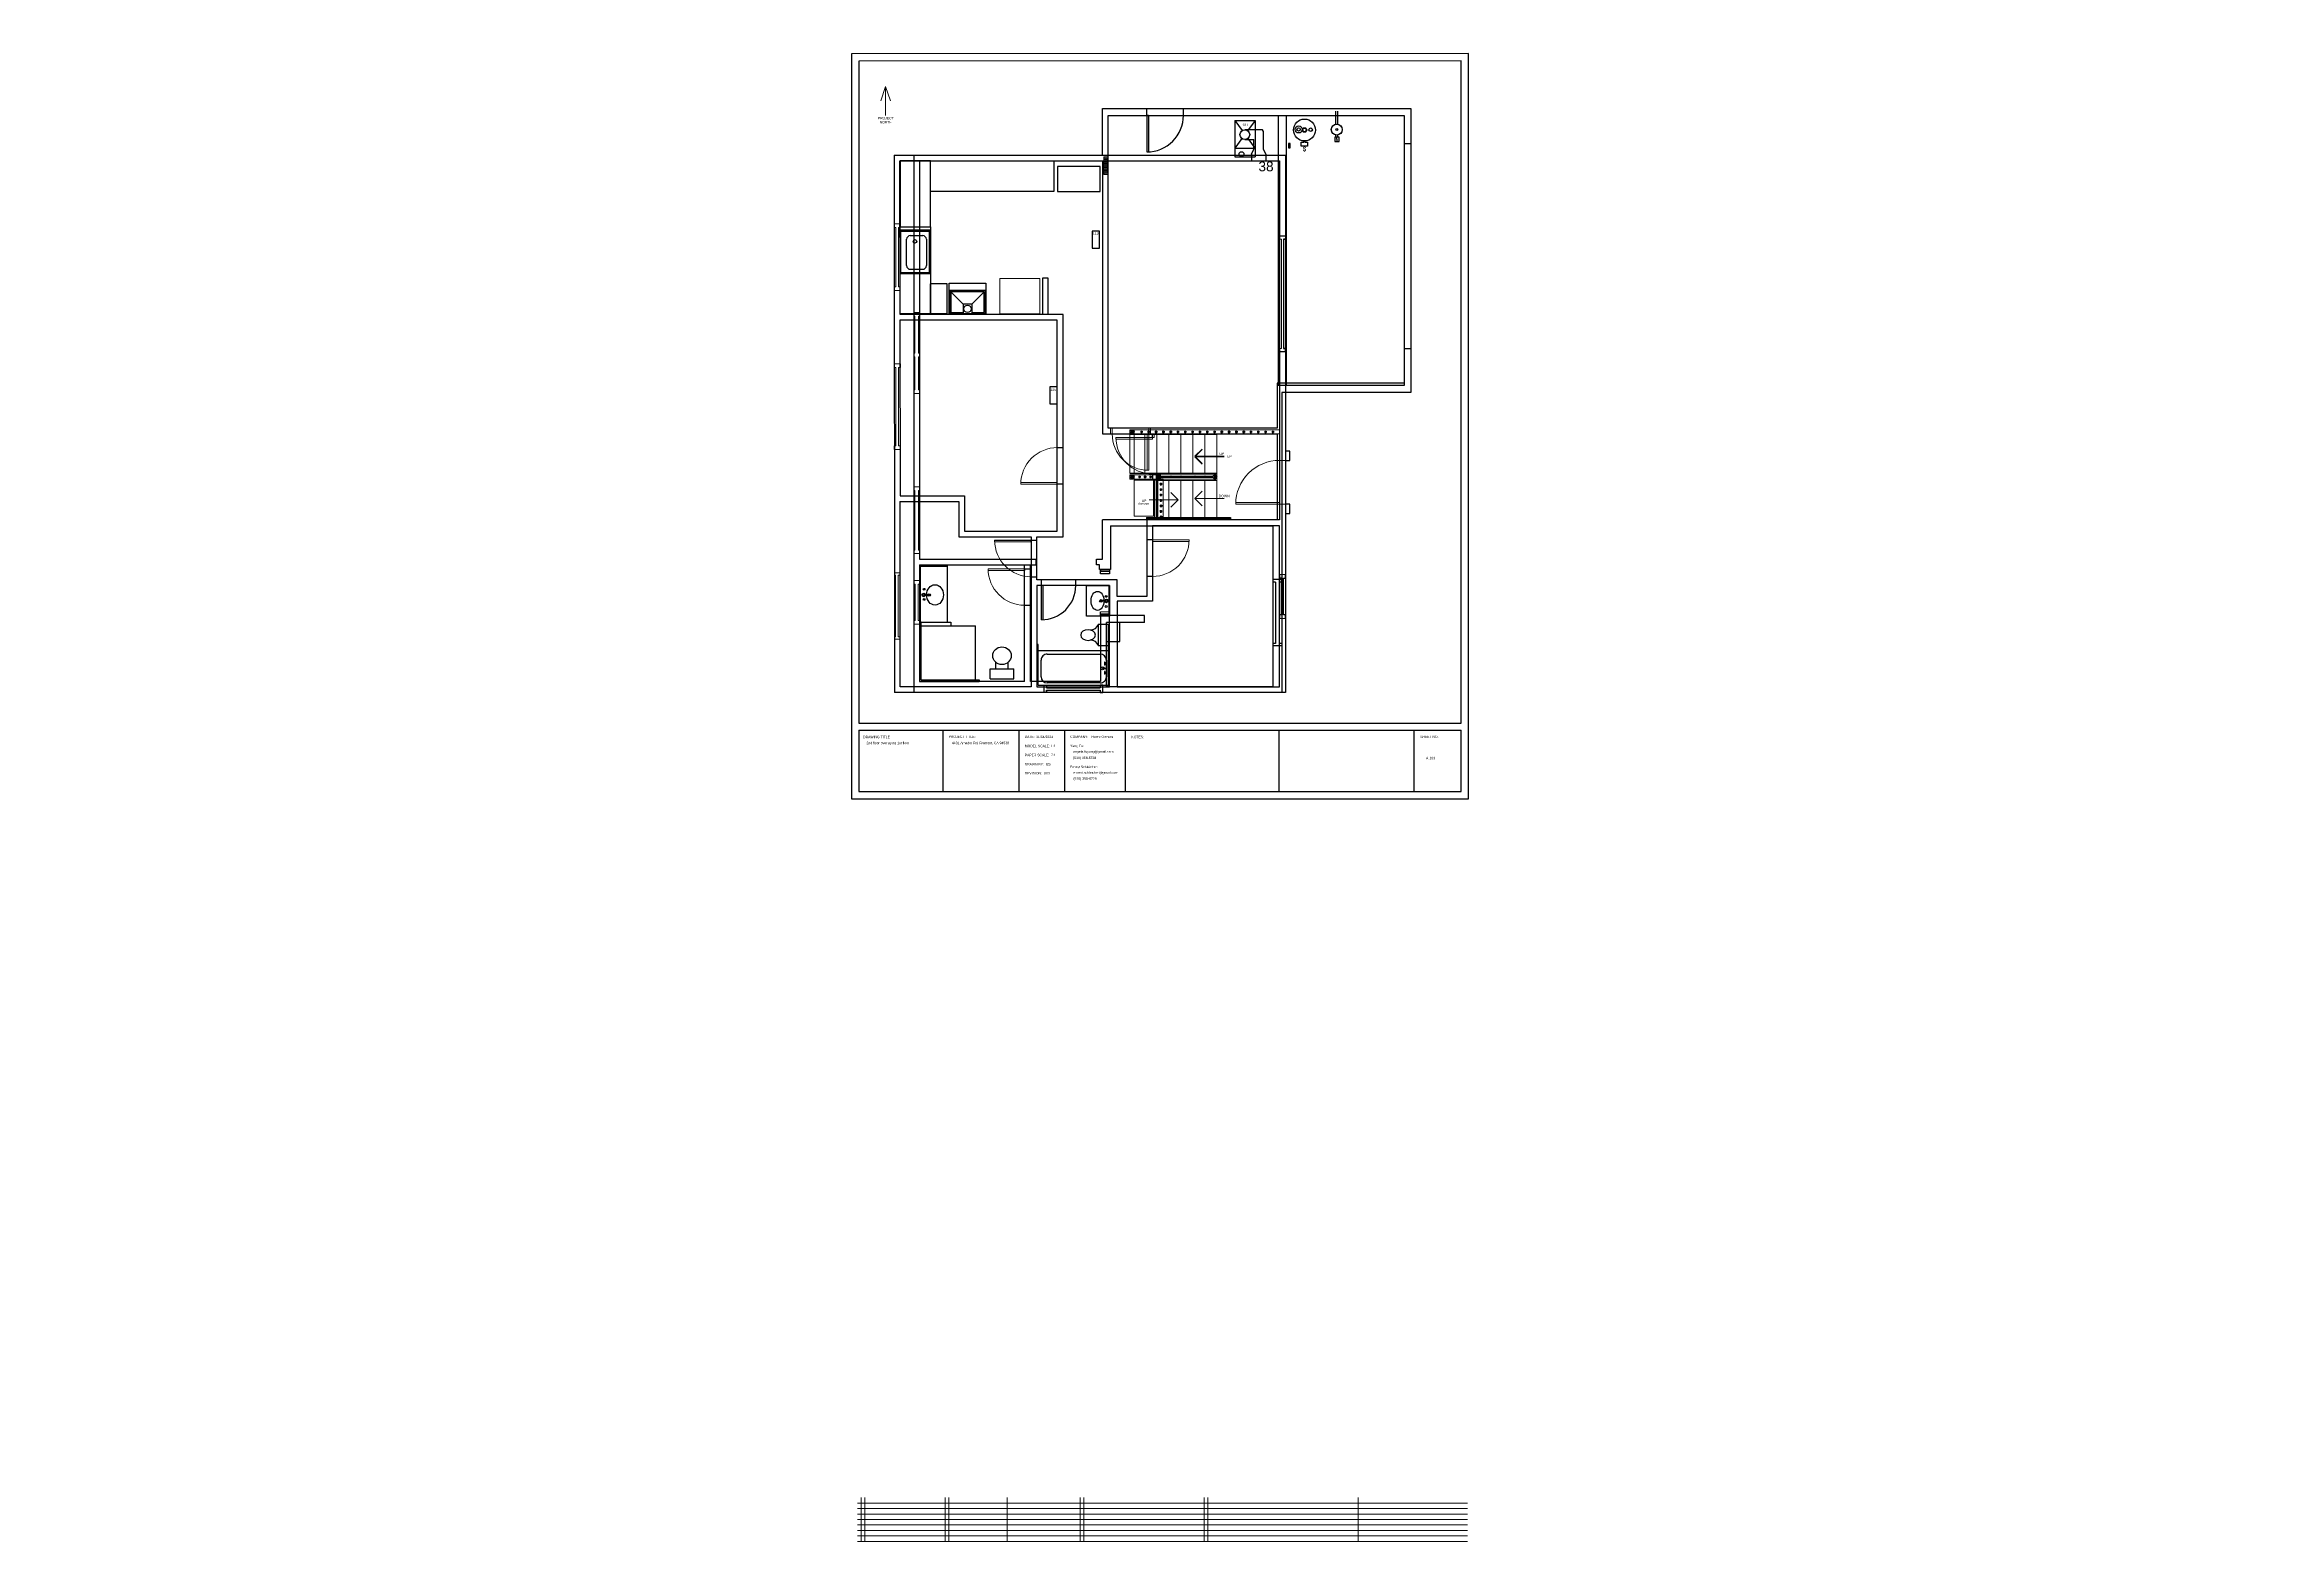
# Paper-space layout 'Layout1' of a CAD drawing. Header units: inches. Extents: x 1.06 to 9.55, y 0.72 to 6.45.
# The model-space entities are those that its viewports show. They can reach past a viewport. Long polylines and large blocks are cut down to what shows.
import ezdxf

# ---------------------------------------------------------------- set-up
doc = ezdxf.new("R2010")
doc.units = ezdxf.units.IN
doc.header["$MEASUREMENT"] = 0
for name, pattern in [('ACAD_ISO02W100', [15, 12, -3]), ('CENTER2', [1.125, 0.75, -0.125, 0.125, -0.125]), ('DASHED', [0.75, 0.5, -0.25])]:
    doc.linetypes.add(name, pattern=pattern)
doc.layers.get('0').update_dxf_attribs({"color": 1, "lineweight": 9})
doc.layers.get('Defpoints').update_dxf_attribs({"lineweight": 9})
for name, color, linetype, lineweight in [('00-page-edge', 7, 'Continuous', 9), ('A101-Floorplan-1st-floor', 7, 'Continuous', 9), ('A201-Floorplan-2nd-floor', 7, 'Continuous', 9)]:
    doc.layers.add(name, color=color, linetype=linetype, lineweight=lineweight)
doc.layers.add('Title Block', color=7, linetype='Continuous')
doc.layers.add('Title Block Text', color=7, linetype='Continuous')
doc.layers.get('Defpoints').off()
doc.styles.add('Small', font='Arial.ttf', dxfattribs={"height": 0.5})
doc.styles.get("Standard").update_dxf_attribs({"font": 'Arial.ttf', "height": 2})

# ---------------------------------------------------------------- blocks, each defined once
blk = doc.blocks.new('refrigerator')
at = {"layer": 'A201-Floorplan-2nd-floor', "linetype": 'CENTER2'}
blk.add_lwpolyline([(0, 0), (-32.625, 0), (-32.625, 28.925), (0, 28.925)], close=True, dxfattribs=at)
blk = doc.blocks.new('stove')
at = {"layer": 'A201-Floorplan-2nd-floor', "linetype": 'CENTER2', "lineweight": 30}
blk.add_lwpolyline([(-30.3, 25), (0, 25), (0, 0), (-30.3, 0)], close=True, dxfattribs=at)
blk = doc.blocks.new('L2-dining-room-window')
at = {"layer": 'A201-Floorplan-2nd-floor', "lineweight": 30}
for p, q in [((0, -2.5), (0, 0)), ((0, 0), (4.8, 0)), ((4.8, 0), (4.8, -2.5)), ((3.2, -2.5), (4.8, -2.5)), ((3.2, -2.5), (3.2, -92.5)), ((4.8, -2.5), (3.2, -2.5)), ((0, -92.5), (0, -95)), ((0, -95), (4.8, -95)), ((3.2, -92.5), (4.8, -92.5)), ((4.8, -92.5), (3.2, -92.5)), ((4.8, -95), (4.8, -92.5))]:
    blk.add_line(p, q, dxfattribs=at)
at = {"layer": 'A201-Floorplan-2nd-floor'}
blk.add_lwpolyline([(0, -92.5), (1.6, -92.5), (1.6, -2.5), (0, -2.5)], dxfattribs=at)
blk = doc.blocks.new('L2-SE-bedroom-window')
at = {"lineweight": 30}
blk.add_line((0, -33.125), (0, -36.125), dxfattribs=at)
at = {"layer": 'A201-Floorplan-2nd-floor'}
for p, q in [((4.75, 0), (0, 0)), ((0, -36.125), (4.75, -36.125))]:
    blk.add_line(p, q, dxfattribs=at)
at = {"layer": 'A201-Floorplan-2nd-floor', "lineweight": 30}
for p, q in [((0, 0), (0, -3)), ((4.75, 0), (4.75, -3)), ((1.5, -3), (0, -3)), ((1.5, -33.125), (1.5, -3)), ((3.25, -3), (4.75, -3)), ((3.25, -33.125), (3.25, -3)), ((1.5, -33.125), (0, -33.125)), ((4.75, -33.125), (3.25, -33.125)), ((4.75, -33.125), (4.75, -36.125))]:
    blk.add_line(p, q, dxfattribs=at)
blk = doc.blocks.new('L2-bathroom-door')
at = {"lineweight": 30}
for p, q in [((0, -28), (0, 0)), ((1.2, 0), (0, 0)), ((0, 0), (0, 0)), ((1.2, -28), (1.2, 0))]:
    blk.add_line(p, q, dxfattribs=at)
blk.add_arc((0, 0), 28, 270, 0, dxfattribs=at)
blk = doc.blocks.new('L2-SE-bedroom')
at = {"layer": 'A201-Floorplan-2nd-floor'}
for p, q in [((30, 0), (0, 0)), ((0, 0), (0, -1.4)), ((0, -1.4), (30, -1.4))]:
    blk.add_line(p, q, dxfattribs=at)
blk.add_arc((0, 0), 30, 270, 0, dxfattribs=at)
blk = doc.blocks.new('L2-W-bedroom-door')
at = {"layer": 'A201-Floorplan-2nd-floor'}
for p, q in [((-156.2, -523.3), (-186.2, -523.3)), ((-186.2, -524.7), (-156.2, -524.7)), ((-156.2, -524.7), (-156.2, -523.3))]:
    blk.add_line(p, q, dxfattribs=at)
blk.add_arc((-156.2, -524.7), 30, 90, 180, dxfattribs=at)
blk = doc.blocks.new('L2-SW-bedroom-door')
at = {"layer": 'A201-Floorplan-2nd-floor', "lineweight": 30}
for p in [(-313.9, -549.4), (-283.9, -550.8)]:
    blk.add_line(p, (-283.9, -549.4), dxfattribs=at)
at = {"layer": 'A201-Floorplan-2nd-floor'}
blk.add_line((-313.9, -550.8), (-283.9, -550.8), dxfattribs=at)
blk.add_arc((-283.9, -549.4), 30, 180, 270, dxfattribs=at)
blk = doc.blocks.new('L1-bathroom-door')
at = {"layer": 'A101-Floorplan-1st-floor'}
for p, q in [((0, 0), (-30, 0)), ((0, -1.375), (-30, -1.375))]:
    blk.add_line(p, q, dxfattribs=at)
at = {"layer": 'A101-Floorplan-1st-floor', "lineweight": 30}
blk.add_line((0, 0), (0, -1.375), dxfattribs=at)
at = {"layer": 'A101-Floorplan-1st-floor'}
blk.add_arc((0, 0), 30, 180, 270, dxfattribs=at)
blk = doc.blocks.new('L2-SW-bedroom-window')
at = {"layer": 'A201-Floorplan-2nd-floor'}
for p, q in [((0, 54.5), (-4.7, 54.5)), ((-4.7, 52.5), (-3.7, 52.5)), ((-3.7, 2), (-3.7, 52.5)), ((-1.5, 2), (-1.5, 52.5)), ((-1.5, 52.5), (0, 52.5)), ((0, 52.5), (0, 54.5)), ((-3.7, 2), (-4.7, 2)), ((0, 0), (-4.7, 0)), ((0, 2), (-1.5, 2)), ((0, 0), (0, 2))]:
    blk.add_line(p, q, dxfattribs=at)
at = {"layer": 'A201-Floorplan-2nd-floor', "lineweight": 30}
for p, q in [((-4.7, 54.5), (-4.7, 52.5)), ((-4.7, 2), (-4.7, 0))]:
    blk.add_line(p, q, dxfattribs=at)
blk = doc.blocks.new('L2-bathroom-bath-tub')
at = {"lineweight": 30}
for p, q in [((-1, 0), (0, 0)), ((-58.7, 0), (-59.7, 0)), ((-58.7, -33.5), (-58.7, 0)), ((-58.7, -5), (-1, -5)), ((-56.3, -26.6), (-56.3, -12.8)), ((-51.3, -7.8), (-7.7, -7.8)), ((-2.7, -12.8), (-2.7, -26.6)), ((-1, -33.5), (-1, 0)), ((-58.7, -33.5), (-1, -33.5)), ((-7.7, -31.6), (-51.3, -31.6))]:
    blk.add_line(p, q, dxfattribs=at)
for centre, start, end in [((-51.3, -12.8), 90, 180), ((-7.7, -12.8), 0, 90), ((-51.3, -26.6), 180, 270), ((-7.7, -26.6), 270, 0)]:
    blk.add_arc(centre, 5, start, end, dxfattribs=at)
blk = doc.blocks.new('L2-bathroom-window')
at = {"lineweight": 30}
for p, q in [((0, 0), (0, 6)), ((0, 6), (2, 6)), ((2, 0), (0, 0)), ((2, 6), (2, 4)), ((2, 6), (2, 4)), ((2, 4), (46.2, 4)), ((2, 2), (2, 0)), ((2, 0), (2, 2)), ((2, 2), (46.2, 2)), ((48.2, 6), (46.2, 6)), ((46.2, 6), (46.2, 4)), ((46.2, 2), (46.2, 0)), ((46.2, 0), (48.2, 0)), ((48.2, 0), (48.2, 6))]:
    blk.add_line(p, q, dxfattribs=at)
blk = doc.blocks.new('L1-bathroom-window')
at = {"layer": 'A101-Floorplan-1st-floor'}
for p, q in [((0, 36), (-4.8, 36)), ((-3.7, 33), (-4.8, 33)), ((-3.7, 3), (-3.7, 33)), ((0, 33), (-1.2, 33)), ((-1.2, 3), (-1.2, 33)), ((-4.8, 3), (-3.7, 3)), ((-4.8, 0), (0, 0)), ((-1.2, 3), (0, 3))]:
    blk.add_line(p, q, dxfattribs=at)
at = {"layer": 'A101-Floorplan-1st-floor', "lineweight": 30}
for p, q in [((-4.8, 36), (-4.8, 33)), ((0, 36), (0, 33)), ((-4.8, 3), (-4.8, 0)), ((0, 3), (0, 0))]:
    blk.add_line(p, q, dxfattribs=at)
blk = doc.blocks.new('L1-family-room-window')
at = {"layer": 'A101-Floorplan-1st-floor'}
for p, q in [((0, 54.8), (-4.7, 54.8)), ((-3.9, 51.8), (-4.7, 51.8)), ((-3.9, 3), (-3.9, 51.8)), ((0, 51.8), (-0.9, 51.8)), ((-0.9, 3), (-0.9, 51.8)), ((-4.7, 3), (-3.9, 3)), ((-4.7, 0), (0, 0)), ((-0.9, 3), (0, 3))]:
    blk.add_line(p, q, dxfattribs=at)
at = {"layer": 'A101-Floorplan-1st-floor', "lineweight": 30}
for p, q in [((-4.7, 54.8), (-4.7, 51.8)), ((0, 54.8), (0, 51.8)), ((-4.7, 3), (-4.7, 0)), ((0, 3), (0, 0))]:
    blk.add_line(p, q, dxfattribs=at)
blk = doc.blocks.new('L1-family-room-patio-doors')
at = {"layer": 'A101-Floorplan-1st-floor'}
for p, q in [((0, 66.6), (-4.7, 66.6)), ((-3.9, 63.6), (-4.7, 63.6)), ((-3.9, 33.1), (-3.9, 63.6)), ((-0.9, 33.1), (-0.9, 63.6)), ((0, 63.6), (-0.9, 63.6)), ((-0.1, 66.6), (-0.1, 63.6)), ((-4.7, 33.1), (-3.9, 33.1)), ((-4.7, 30.1), (-3.9, 30.1)), ((-3.9, 3), (-3.9, 30.1)), ((-0.9, 33.1), (0, 33.1)), ((-0.9, 3), (-0.9, 30.1)), ((-0.9, 30.1), (0, 30.1)), ((-0.1, 33.1), (-0.1, 30.1)), ((-4.7, 3), (-3.9, 3)), ((-4.7, 0), (0, 0)), ((-0.9, 3), (0, 3)), ((-0.1, 3), (-0.1, 0))]:
    blk.add_line(p, q, dxfattribs=at)
at = {"layer": 'A101-Floorplan-1st-floor', "lineweight": 30}
for p, q in [((-4.7, 66.6), (-4.7, 63.6)), ((-4.7, 33.1), (-4.7, 30.1)), ((-4.7, 3), (-4.7, 0))]:
    blk.add_line(p, q, dxfattribs=at)
blk = doc.blocks.new('lower-landing-to-garage-door')
at = {"layer": 'A101-Floorplan-1st-floor'}
for p, q in [((30, 0), (28.6, 0)), ((30, 0), (30, -30)), ((28.6, 0), (28.6, -30))]:
    blk.add_line(p, q, dxfattribs=at)
blk.add_arc((30, 0), 30, 180, 270, dxfattribs=at)
blk = doc.blocks.new('garage-door-exit-to-trailer')
at = {"layer": 'A101-Floorplan-1st-floor', "lineweight": 30}
for p, q in [((0, 0), (0, -30)), ((1.2, 0), (0, 0)), ((1.2, 0), (1.2, -30))]:
    blk.add_line(p, q, dxfattribs=at)
blk.add_arc((0, 0), 30, 270, 0, dxfattribs=at)
blk = doc.blocks.new('spandrel-door')
at = {"layer": 'A101-Floorplan-1st-floor'}
for p, q in [((0, 0), (-30, 0)), ((0, -1.4), (0, 0)), ((0, -1.4), (-30, -1.4))]:
    blk.add_line(p, q, dxfattribs=at)
blk.add_arc((0, 0), 30, 180, 270, dxfattribs=at)
blk = doc.blocks.new('brick-facade-right-of-front-door')
at = {"lineweight": 30}
for p, q in [((3.625, 7.625), (0, 7.625)), ((0, 7.625), (0, 0)), ((0, 0), (3.625, 0)), ((3.625, 0), (3.625, 7.625))]:
    blk.add_line(p, q, dxfattribs=at)
blk = doc.blocks.new('brick-facade-left-of-front-door')
at = {"lineweight": 30}
for p, q in [((3.625, 0), (0, 0)), ((0, 0), (0, -7.625)), ((3.625, -7.625), (3.625, 0)), ((0, -7.625), (3.625, -7.625))]:
    blk.add_line(p, q, dxfattribs=at)
blk = doc.blocks.new('L1-toilet')
at = {"lineweight": 30}
for p, q in [((-19.6, 0), (-19.6, 8)), ((-19.6, 8), (0, 8)), ((-19.6, 0), (0, 0)), ((-14.8, 8), (-14.8, 13.4)), ((-4.8, 8), (-4.8, 13.4)), ((0, 0), (0, 8))]:
    blk.add_line(p, q, dxfattribs=at)
blk.add_ellipse((-9.8, 18.9), major_axis=(7.62, 0), ratio=0.95082, dxfattribs=at)
blk = doc.blocks.new('L1-bathroom-sink-faucets-bowl')
at = {"lineweight": 30}
for p, q in [((2.2, 0.2), (6, 0.2)), ((6, 0.2), (6, -0.2)), ((2.2, -0.2), (6, -0.2))]:
    blk.add_line(p, q, dxfattribs=at)
for centre, radius in [((1.5, 0), 1.5), ((1.5, 0), 0.75), ((1.8, 4.6), 0.75), ((6, 0), 1), ((1.8, -3.7), 0.75)]:
    blk.add_circle(centre, radius, dxfattribs=at)
blk.add_ellipse((10.8, 0), major_axis=(0, -8.38), ratio=0.820896, dxfattribs=at)
blk = doc.blocks.new('L1-granite-splash-and-counter')
at = {"layer": 'A101-Floorplan-1st-floor', "lineweight": 30}
for p, q in [((0, 0), (22.6, 0)), ((0, 0), (0, -0.9)), ((22.6, 0), (22.6, -47.1)), ((0, -0.9), (22.6, -0.9)), ((0, -0.9), (0, -47.1)), ((0.9, -47.1), (0.9, -0.9)), ((0, -47.1), (0.9, -47.1)), ((0.9, -47.1), (22.6, -47.1))]:
    blk.add_line(p, q, dxfattribs=at)
blk = doc.blocks.new('L1-shower-tiles-and-glass-walls')
at = {"layer": 'A101-Floorplan-1st-floor', "lineweight": 30}
for p, q in [((1.4, 48.8), (0, 48.8)), ((0, 48.8), (0, 48.8)), ((0, 48.8), (0, 0)), ((1.4, 1.4), (1.4, 48.8)), ((1.4, 48.8), (25.6, 48.8)), ((1.4, 46), (46.1, 46)), ((25.6, 48.8), (25.6, 46)), ((46.1, 1.4), (46.1, 46)), ((0, 0), (48.9, 0)), ((1.4, 1.4), (48.9, 1.4)), ((48.9, 1.4), (48.9, 0))]:
    blk.add_line(p, q, dxfattribs=at)
blk = doc.blocks.new('L2-bathroom-sink')
at = {"lineweight": 30}
for p, q in [((-19, -25), (-19, 0)), ((-19, 0), (0, 0)), ((-0.8, 0), (-0.8, -25)), ((0, 0), (0, -25)), ((-3.4, -12.2), (-7.2, -12.2)), ((-7.2, -12.8), (-7.2, -12.2)), ((-3.4, -12.8), (-7.2, -12.8)), ((0, -25), (-19, -25))]:
    blk.add_line(p, q, dxfattribs=at)
for centre, radius in [((-7.2, -12.5), 1), ((-2.7, -12.5), 1.5), ((-2.9, -8.8), 0.75), ((-2.9, -17.1), 0.75), ((-2.7, -12.5), 0.75)]:
    blk.add_circle(centre, radius, dxfattribs=at)
blk.add_ellipse((-9.9, -12.5), major_axis=(0, 7.83), ratio=0.682565, dxfattribs=at)
blk = doc.blocks.new('L2-toilet')
at = {"layer": 'A201-Floorplan-2nd-floor', "lineweight": 30}
for p, q in [((-7.8, 0), (-7.8, 17.8)), ((-7.8, 17.8), (0, 17.8)), ((0, 0), (-7.8, 0)), ((0, 17.8), (0, 0))]:
    blk.add_line(p, q, dxfattribs=at)
for centre, start, end in [((-14.4, 20.3), 267.5527, 339.3943), ((-14.4, -2.5), 20.6057, 92.4473)]:
    blk.add_arc(centre, 7.15, start, end, dxfattribs=at)
blk.add_ellipse((-16.4, 8.9), major_axis=(-6.05, 0), ratio=0.722961, start_param=4.712389, end_param=10.995574, dxfattribs=at)
blk = doc.blocks.new('L2-tub-hot-faucet')
at = {"layer": 'A201-Floorplan-2nd-floor', "lineweight": 30}
for p, q in [((-1.3, 1.4), (-1.5, 1.4)), ((-1.5, 1.4), (-1.5, -0.9)), ((-1.3, 1.4), (-1.3, -0.9)), ((0, 0.5), (-1.3, 0.5)), ((0, 0), (-1.3, 0)), ((-1.3, -0.9), (-1.3, 0)), ((-1.3, -0.9), (-1.5, -0.9))]:
    blk.add_line(p, q, dxfattribs=at)
blk = doc.blocks.new('L2-tub-faucets-and-drain')
at = {"layer": 'A201-Floorplan-2nd-floor', "lineweight": 30}
for p, q in [((0, 0.2), (3.1, 0.2)), ((0, 0.2), (0, -0.2)), ((0, -0.2), (3.1, -0.2))]:
    blk.add_line(p, q, dxfattribs=at)
blk.add_circle((0, 0), 1.25, dxfattribs=at)
at = {"lineweight": 30}
for p in [(3.1, 3.5), (3.1, -4)]:
    blk.add_blockref('L2-tub-hot-faucet', p, dxfattribs=at)
blk = doc.blocks.new('L2-furnace-register-38-and-duct')
at = {"layer": 'A201-Floorplan-2nd-floor', "lineweight": 30}
for p, q in [((9, 25.6), (-5.4, 25.6)), ((10, 24.2), (9, 25.6)), ((10, 9.6), (10, 24.2)), ((-5.3, 17.6), (2.1, 17.6)), ((0, 5.6), (2, 9.6)), ((0, 5.6), (0, 0)), ((2, 9.6), (2.1, 17.6)), ((11.9, 5.6), (10, 9.6)), ((11.9, 5.6), (11.9, 0))]:
    blk.add_line(p, q, dxfattribs=at)
blk = doc.blocks.new('L2-north-kitchen-butcher-block')
at = {"layer": 'A201-Floorplan-2nd-floor', "linetype": 'CENTER2', "lineweight": 30}
blk.add_lwpolyline([(0, -25), (-101.3, -25), (-101.3, 0), (0, 0)], close=True, dxfattribs=at)
blk = doc.blocks.new('L2-kitchen-NW-butcher-block')
at = {"layer": 'A201-Floorplan-2nd-floor', "linetype": 'CENTER2', "lineweight": 30}
blk.add_lwpolyline([(25, -54.2), (25, 0), (0, 0), (0, -54.2)], close=True, dxfattribs=at)
blk = doc.blocks.new('L2-kitchen-butcher-block-sink')
at = {"layer": 'A201-Floorplan-2nd-floor', "linetype": 'CENTER2', "lineweight": 30}
blk.add_lwpolyline([(0, 71.3625), (25, 71.3625), (25, 0), (0, 0)], close=True, dxfattribs=at)
blk = doc.blocks.new('L2-butcher-block-west-stove')
at = {"layer": 'A201-Floorplan-2nd-floor', "linetype": 'CENTER2', "lineweight": 30}
for p, q in [((13.7, 24.6), (0, 24.6)), ((0, 0), (0, 24.6)), ((13.7, 0), (13.7, 24.6)), ((13.7, 0), (0, 0))]:
    blk.add_line(p, q, dxfattribs=at)
blk = doc.blocks.new('smart-hood')
at = {"lineweight": 30}
for p, q in [((11.15625, 8), (11.15625, 0)), ((18.15625, 8), (11.15625, 8)), ((18.15625, 8), (18.15625, 0))]:
    blk.add_line(p, q, dxfattribs=at)
blk.add_lwpolyline([(0, 0), (29.3125, 0), (29.3125, 19), (0, 19)], close=True, dxfattribs=at)
blk.add_lwpolyline([(18.15625, 1), (28.3125, 1), (28.3125, 18), (1, 18), (1, 1), (11.15625, 1)], dxfattribs=at)
blk.add_circle((14.65625, 4), 3, dxfattribs=at)
blk = doc.blocks.new('L2-stove-exhaust-hood')
at = {"layer": 'A201-Floorplan-2nd-floor', "lineweight": 30}
for p, q in [((0, 8), (-10.15625, 18)), ((-10.15625, 1), (0, 0)), ((17.15625, 18), (7, 8)), ((7, 0), (17.15625, 1))]:
    blk.add_line(p, q, dxfattribs=at)
blk.add_blockref('smart-hood', (-11.15625, 0), dxfattribs=at)
blk = doc.blocks.new('L2-cabinet-holding-kitchen-sink')
at = {"layer": 'A201-Floorplan-2nd-floor', "lineweight": -3}
for points in [[(0, 0), (0, 35.6), (-24.4, 35.6), (-24.4, 0)], [(-23.8, 0.6), (-23.8, 34.9), (-0.6, 34.9), (-0.6, 0.6)]]:
    blk.add_lwpolyline(points, close=True, dxfattribs=at)
blk = doc.blocks.new('L2-kitchen-sink-and-drain')
at = {"layer": 'A201-Floorplan-2nd-floor', "lineweight": -3}
for p, q in [((-6.9375, -19.96875), (-6.9375, 1.71875)), ((-3.9375, 4.71875), (6.28125, 4.71875)), ((9.28125, 1.71875), (9.28125, -19.96875)), ((-3.9375, -22.96875), (6.28125, -22.96875))]:
    blk.add_line(p, q, dxfattribs=at)
blk.add_circle((0, 0), 1.45459, dxfattribs=at)
for centre, start, end in [((-3.9375, 1.71875), 90, 180), ((6.28125, 1.71875), 0, 90), ((-3.9375, -19.96875), 180, 270), ((6.28125, -19.96875), 270, 0)]:
    blk.add_arc(centre, 3, start, end, dxfattribs=at)
blk = doc.blocks.new('L2-front-door')
at = {"layer": 'A201-Floorplan-2nd-floor'}
for p, q in [((-36, 1.4), (0, 1.4)), ((-36, 0), (0, 0))]:
    blk.add_line(p, q, dxfattribs=at)
at = {"layer": 'A201-Floorplan-2nd-floor', "lineweight": 30}
blk.add_line((0, 1.4), (0, 0), dxfattribs=at)
at = {"layer": 'A201-Floorplan-2nd-floor'}
blk.add_arc((0, 0), 36, 90, 180, dxfattribs=at)
blk = doc.blocks.new('L2-banister-rail')
at = {"layer": 'A201-Floorplan-2nd-floor', "lineweight": -3}
for p, q in [((292.3, -354.6), (291.1, -355.8)), ((292.3, -355.8), (291.1, -354.6)), ((291.1, -354.6), (291.1, -355.8)), ((291.1, -354.6), (292.3, -354.6)), ((291.1, -355.8), (292.3, -355.8)), ((292.3, -354.6), (292.3, -355.8))]:
    blk.add_line(p, q, dxfattribs=at)
at = {"layer": 'A201-Floorplan-2nd-floor', "lineweight": 5}
blk.add_line((291.7, -355.8), (291.7, -354.6), dxfattribs=at)
blk = doc.blocks.new('L2-dresser-in-front-of-banister')
at = {"layer": 'A201-Floorplan-2nd-floor', "lineweight": 5}
for p, q in [((232.3, -358), (232.3, -387.6)), ((248.3, -358), (232.3, -358)), ((248.3, -387.6), (248.3, -358)), ((232.3, -387.6), (248.3, -387.6))]:
    blk.add_line(p, q, dxfattribs=at)
blk = doc.blocks.new('L2-SW-bannister-ball')
at = {"layer": 'A201-Floorplan-2nd-floor', "lineweight": -3}
blk.add_circle((231.6, -355.2), 1.62, dxfattribs=at)
at = {"color": 1, "lineweight": 5}
blk.add_blockref('L2-banister-rail', (-60.1, 0), dxfattribs=at)
blk = doc.blocks.new('L2-SE-bannister-ball')
at = {"layer": 'A201-Floorplan-2nd-floor', "lineweight": -3}
blk.add_circle((252.3, -355.2), 1.62, dxfattribs=at)
at = {"color": 1, "lineweight": 5}
blk.add_blockref('L2-banister-rail', (-39.5, 0), dxfattribs=at)
blk = doc.blocks.new('L1-pt-5-bannister-ball')
at = {"layer": 'A201-Floorplan-2nd-floor', "lineweight": -3}
blk.add_circle((298.6, -355.2), 1.61, dxfattribs=at)
at = {"color": 1, "lineweight": 5}
blk.add_blockref('L2-banister-rail', (6.9, 0), dxfattribs=at)
blk = doc.blocks.new('L2-south-stairway-5-steps')
at = {"layer": 'A201-Floorplan-2nd-floor', "lineweight": 5}
for p, q in [((-49.375, 0), (0, 0)), ((-49.375, 0), (-49.375, -32.40625)), ((-39.5, 0), (-39.5, -32.40625)), ((-29.625, 0), (-29.625, -32.40625)), ((-19.75, 0), (-19.75, -32.40625)), ((-9.875, 0), (-9.875, -32.40625)), ((0, 0), (0, -32.40625))]:
    blk.add_line(p, q, dxfattribs=at)
blk = doc.blocks.new('L1-south-stairway-5-steps')
at = {"layer": 'A101-Floorplan-1st-floor', "lineweight": 5}
for p, q in [((-49.375, 0), (0, 0)), ((-49.375, 0), (-49.375, -32.40625)), ((-39.5, 0), (-39.5, -32.40625)), ((-29.625, 0), (-29.625, -32.40625)), ((-19.75, 0), (-19.75, -32.40625)), ((-9.875, 0), (-9.875, -32.40625)), ((0, 0), (0, -32.40625))]:
    blk.add_line(p, q, dxfattribs=at)
blk = doc.blocks.new('L2-south-stairway-handrail-to-L1')
at = {"layer": 'A201-Floorplan-2nd-floor', "lineweight": -3}
for p, q in [((-44.1, 1.2), (11.2, 1.2)), ((11.2, 0), (-44.1, 0)), ((-28.7, -0.8), (-28.7, 0)), ((-28.5, -0.8), (-28.5, 0)), ((8.1, 0), (8.1, -0.8)), ((8.3, 0), (8.3, -0.8)), ((11.2, 1.2), (11.2, 0))]:
    blk.add_line(p, q, dxfattribs=at)
blk = doc.blocks.new('L1-south-stairway-handrail')
at = {"layer": 'A101-Floorplan-1st-floor', "lineweight": -3}
for p, q in [((-57.8, 1.3), (11.2, 1.3)), ((11.2, 0), (-57.8, 0)), ((-28.7, -0.8), (-28.7, 0)), ((-28.5, -0.8), (-28.5, 0)), ((8.1, 0), (8.1, -0.8)), ((8.3, 0), (8.3, -0.8)), ((11.2, 1.3), (11.2, 0))]:
    blk.add_line(p, q, dxfattribs=at)
at = {"layer": 'A101-Floorplan-1st-floor', "lineweight": 5}
blk.add_line((-57.8, 1.3), (-57.8, 0), dxfattribs=at)
blk = doc.blocks.new('L1-arrow')
at = {"lineweight": 5}
for p, q in [((182.3, -366), (164.3, -366)), ((188.3, -366), (182.3, -360)), ((182.3, -366), (188.3, -366)), ((188.3, -366), (182.3, -372))]:
    blk.add_line(p, q, dxfattribs=at)
blk = doc.blocks.new('L1-ceiling-register-119')
at = {"layer": 'A101-Floorplan-1st-floor', "lineweight": 30}
for p, q in [((-6, 0, -95.1), (-6, -14, -95.1)), ((0, 0, -95.1), (-6, 0, -95.1)), ((0, -14, -95.1), (0, 0, -95.1)), ((-6, -14, -95.1), (0, -14, -95.1))]:
    blk.add_line(p, q, dxfattribs=at)
blk = doc.blocks.new('L1-south-east-bedroom-window')
at = {"layer": 'A101-Floorplan-1st-floor', "lineweight": -3}
for p, q in [((7.5, 54.5), (0, 54.5)), ((0, 54.5), (0, 52.5)), ((2.1, 52.5), (0, 52.5)), ((2.1, 52.5), (2.1, 2)), ((5.1, 52.5), (5.1, 2)), ((7.5, 52.5), (5.1, 52.5)), ((7.5, 54.5), (7.5, 52.5)), ((2.1, 2), (0, 2)), ((0, 2), (0, 0)), ((7.5, 0), (0, 0)), ((7.5, 2), (5.1, 2)), ((7.5, 2), (7.5, 0))]:
    blk.add_line(p, q, dxfattribs=at)
blk = doc.blocks.new('L1-framing-for-expansion-tank')
at = {"layer": 'A101-Floorplan-1st-floor', "lineweight": -3}
for p, q in [((1, 14.2), (1, 24.9)), ((2.5, 14.2), (2.5, 24.9)), ((1, 3.5), (1, 5.4)), ((1.8, 1.8), (1.8, 3.5)), ((1.8, 1.8), (1.8, 0)), ((2.5, 3.5), (2.5, 5.4))]:
    blk.add_line(p, q, dxfattribs=at)
blk.add_lwpolyline([(0, 0), (3.5, 0), (3.5, 3.5), (0, 3.5)], close=True, dxfattribs=at)
blk.add_lwpolyline([(0, 0), (3.5, 0), (3.5, 3.5), (0, 3.5)], close=True, dxfattribs=at)
blk = doc.blocks.new('L1-expansion-tank-186-reference')
at = {"layer": 'A101-Floorplan-1st-floor', "lineweight": -3}
for radius in [4.49, 0.75]:
    blk.add_circle((388.2, -77.4), radius, dxfattribs=at)
blk = doc.blocks.new('L1-water-heater-184-reference')
at = {"layer": 'A101-Floorplan-1st-floor'}
for p, q in [((0, -13.7), (0, -13.3)), ((0, -17.3), (0, -17.6))]:
    blk.add_line(p, q, dxfattribs=at)
at = {"layer": 'A101-Floorplan-1st-floor', "lineweight": -3}
blk.add_lwpolyline([(0.4, -9), (0.4, -9.9), (2.6, -9.9), (2.6, -13.3), (-2.6, -13.3), (-2.6, -9.9), (-0.4, -9.9), (-0.4, -9)], dxfattribs=at)
for centre, radius in [((0, 0), 9), ((-4.8, 0.5), 2.93), ((-4.8, 0.5), 1.39), ((0, 0), 1.88), ((0, 0), 1.45), ((5.1, 0.3), 1.39)]:
    blk.add_circle(centre, radius, dxfattribs=at)
at = {"layer": 'A101-Floorplan-1st-floor'}
for centre, start, end in [((0, -14.6), 0, 180), ((0, -14.6), 180, 270), ((0, -16.4), 180, 90)]:
    blk.add_arc(centre, 0.916, start, end, dxfattribs=at)
blk = doc.blocks.new('L1-furnace-181-reference')
at = {"layer": 'A101-Floorplan-1st-floor', "lineweight": -3}
for p, q in [((0, 29.7), (6, 21.5)), ((0, 29.7), (0, 0)), ((16.8, 29.7), (16.8, 0)), ((0, 0), (16.8, 0)), ((10.8, 15.1), (16.8, 6.9))]:
    blk.add_line(p, q, dxfattribs=at)
for points in [[(0, 29.7), (16.8, 29.7), (10.6, 21.4)], [(5.9, 15), (0, 7), (16.8, 7)]]:
    blk.add_lwpolyline(points, dxfattribs=at)
for centre, radius in [((8.3, 18.2), 4), ((5.6, 2.2), 2)]:
    blk.add_circle(centre, radius, dxfattribs=at)
blk = doc.blocks.new('L1-186')
at = {"layer": 'A101-Floorplan-1st-floor', "lineweight": -3}
for radius in [4.49, 0.75]:
    blk.add_circle((0, 0), radius, dxfattribs=at)
blk = doc.blocks.new('L2-west-bedroom-window')
at = {"layer": 'A201-Floorplan-2nd-floor'}
for p, q in [((-4.8, 70.4), (0, 70.4)), ((-3.5, 67.4), (-4.8, 67.4)), ((-3.5, 67.4), (-3.5, 3)), ((0, 67.4), (-1.3, 67.4)), ((-1.3, 67.4), (-1.3, 3)), ((-4.8, 3), (-3.5, 3)), ((0, 0), (-4.8, 0)), ((-1.3, 3), (0, 3)), ((0, 3), (0, 0))]:
    blk.add_line(p, q, dxfattribs=at)
at = {"layer": 'A201-Floorplan-2nd-floor', "lineweight": 30}
for p, q in [((-4.8, 70.4), (-4.8, 67.4)), ((0, 70.4), (0, 67.4)), ((-4.8, 3), (-4.8, 0))]:
    blk.add_line(p, q, dxfattribs=at)
blk = doc.blocks.new('L2-kitchen-window')
at = {"layer": 'A201-Floorplan-2nd-floor'}
for p, q in [((0, 54.9), (-4.8, 54.9)), ((-3.5, 51.9), (-4.8, 51.9)), ((-3.5, 51.9), (-3.5, 3)), ((0, 51.9), (-1.3, 51.9)), ((-1.3, 51.9), (-1.3, 3)), ((0, 54.9), (0, 51.9)), ((-4.8, 3), (-3.5, 3)), ((0, 0), (-4.8, 0)), ((-1.3, 3), (0, 3)), ((0, 3), (0, 0))]:
    blk.add_line(p, q, dxfattribs=at)
at = {"layer": 'A201-Floorplan-2nd-floor', "lineweight": 30}
for p, q in [((-4.8, 54.9), (-4.8, 51.9)), ((-4.8, 3), (-4.8, 0))]:
    blk.add_line(p, q, dxfattribs=at)
blk = doc.blocks.new('GE-125A-subpanel-171')
at = {"lineweight": 5}
for p, q in [((0, -14.4, -48.5), (0, 0, -48.5)), ((0, 0, -48.5), (3.8, 0, -48.5)), ((3.8, -15.2, -48.5), (3.8, 0.8, -48.5)), ((1.2, -10, -48.5), (0, -10, -48.5)), ((0, -10, -48.5), (0, -11.1, -48.5)), ((0, -11.1, -48.5), (1.2, -11.1, -48.5)), ((0, -14.4, -48.5), (3.8, -14.4, -48.5)), ((1, -1.1, -48.5), (1.5, -1.1, -48.5)), ((1, -2.2, -48.5), (1.5, -2.2, -48.5)), ((1, -3.3, -48.5), (1.5, -3.3, -48.5)), ((1, -4.4, -48.5), (1.5, -4.4, -48.5)), ((1, -5.5, -48.5), (1.5, -5.5, -48.5)), ((1, -6.6, -48.5), (1.5, -6.6, -48.5)), ((1, -7.7, -48.5), (1.5, -7.7, -48.5)), ((1, -8.8, -48.5), (1.5, -8.8, -48.5)), ((1, -10, -48.5), (1.5, -10, -48.5)), ((1, -11.1, -48.5), (1.5, -11.1, -48.5)), ((1, -12.2, -48.5), (1.5, -12.2, -48.5)), ((1, -13.3, -48.5), (1.5, -13.3, -48.5)), ((1.2, -1.4, -48.5), (1.2, -0.9, -48.5)), ((1.2, -2.5, -48.5), (1.2, -2, -48.5)), ((1.2, -3.6, -48.5), (1.2, -3.1, -48.5)), ((1.2, -4.7, -48.5), (1.2, -4.2, -48.5)), ((1.2, -5.8, -48.5), (1.2, -5.3, -48.5)), ((1.2, -6.9, -48.5), (1.2, -6.4, -48.5)), ((1.2, -8, -48.5), (1.2, -7.5, -48.5)), ((1.2, -9.1, -48.5), (1.2, -8.6, -48.5)), ((1.2, -10.2, -48.5), (1.2, -9.7, -48.5)), ((1.2, -11.1, -48.5), (1.2, -10, -48.5)), ((1.2, -11.3, -48.5), (1.2, -10.8, -48.5)), ((1.2, -12.4, -48.5), (1.2, -11.9, -48.5)), ((1.2, -13.5, -48.5), (1.2, -13, -48.5)), ((2.2, -1.1, -48.5), (2.8, -1.1, -48.5)), ((2.2, -2.2, -48.5), (2.8, -2.2, -48.5)), ((2.2, -3.3, -48.5), (2.8, -3.3, -48.5)), ((2.2, -4.4, -48.5), (2.8, -4.4, -48.5)), ((2.2, -5.5, -48.5), (2.8, -5.5, -48.5)), ((2.2, -6.6, -48.5), (2.8, -6.6, -48.5)), ((2.2, -7.7, -48.5), (2.8, -7.7, -48.5)), ((2.2, -8.8, -48.5), (2.8, -8.8, -48.5)), ((2.2, -10, -48.5), (2.8, -10, -48.5)), ((2.2, -11.1, -48.5), (2.8, -11.1, -48.5)), ((2.2, -12.2, -48.5), (2.8, -12.2, -48.5)), ((2.2, -13.3, -48.5), (2.8, -13.3, -48.5)), ((2.5, -1.4, -48.5), (2.5, -0.9, -48.5)), ((2.5, -2.5, -48.5), (2.5, -2, -48.5)), ((2.5, -3.6, -48.5), (2.5, -3.1, -48.5)), ((2.5, -4.7, -48.5), (2.5, -4.2, -48.5)), ((2.5, -5.8, -48.5), (2.5, -5.3, -48.5)), ((2.5, -6.9, -48.5), (2.5, -6.4, -48.5)), ((2.5, -8, -48.5), (2.5, -7.5, -48.5)), ((2.5, -9.1, -48.5), (2.5, -8.6, -48.5)), ((2.5, -10.2, -48.5), (2.5, -9.7, -48.5)), ((2.5, -11.3, -48.5), (2.5, -10.8, -48.5)), ((2.5, -12.4, -48.5), (2.5, -11.9, -48.5)), ((2.5, -13.5, -48.5), (2.5, -13, -48.5))]:
    blk.add_line(p, q, dxfattribs=at)
for centre in [(1.2, -1.1, -48.5), (1.2, -2.2, -48.5), (1.2, -3.3, -48.5), (1.2, -4.4, -48.5), (1.2, -5.5, -48.5), (1.2, -6.6, -48.5), (1.2, -7.7, -48.5), (1.2, -8.8, -48.5), (1.2, -10, -48.5), (1.2, -11.1, -48.5), (1.2, -12.2, -48.5), (1.2, -13.3, -48.5), (2.5, -1.1, -48.5), (2.5, -2.2, -48.5), (2.5, -3.3, -48.5), (2.5, -4.4, -48.5), (2.5, -5.5, -48.5), (2.5, -6.6, -48.5), (2.5, -7.7, -48.5), (2.5, -8.8, -48.5), (2.5, -10, -48.5), (2.5, -11.1, -48.5), (2.5, -12.2, -48.5), (2.5, -13.3, -48.5)]:
    blk.add_circle(centre, 0.25, dxfattribs=at)
at = {"lineweight": 5, "style": 'Small'}
for s, p in [('nc', (0.1, -1.3, -48.5)), ('nc', (0.1, -2.4, -48.5)), ('nc', (0.1, -3.5, -48.5)), ('11', (0.2, -4.7, -48.5)), ('12', (0.1, -5.8, -48.5)), ('13', (0.1, -6.9, -48.5)), ('14', (0.1, -8, -48.5)), ('15', (0.1, -9.1, -48.5)), ('16', (0.1, -10.8, -48.5)), ('nc', (0.1, -12.4, -48.5)), ('nc', (0.1, -13.5, -48.5)), ('1', (2.8, -1.4, -48.5)), ('2', (2.8, -2.5, -48.5)), ('3', (2.8, -3.6, -48.5)), ('4', (2.8, -4.7, -48.5)), ('5', (2.8, -5.8, -48.5)), ('nc', (2.9, -6.8, -48.5)), ('6', (2.9, -8, -48.5)), ('7', (2.9, -9.1, -48.5)), ('8', (2.9, -10.2, -48.5)), ('9', (2.9, -11.3, -48.5)), ('10', (2.8, -12.4, -48.5)), ('nc', (2.9, -13.5, -48.5))]:
    blk.add_text(s, height=0.5, dxfattribs=at).set_placement(p)
blk = doc.blocks.new('north-arrow')
at = {"layer": '00-page-edge', "lineweight": 5}
for points in [[(-4, -12), (0, 0), (4, -12)], [(0, 0), (0, -12), (0, -24)]]:
    blk.add_lwpolyline(points, dxfattribs=at)
blk = doc.blocks.new('page-edge')
at = {"layer": '00-page-edge', "lineweight": -3}
blk.add_lwpolyline([(507.1, 612.5), (0, 612.4), (0, 0), (507.1, 0), (507.1, 612.5)], dxfattribs=at)
blk.add_lwpolyline([(501.1, 62.3), (501.1, 606.5), (6, 606.4), (6, 62.3)], close=True, dxfattribs=at)

msp = doc.modelspace()

# ---------------------------------------------------------------- linework, layer by layer
at = {"lineweight": 5}
for p, q in [((578.9, 5), (578.9, 506.3)), ((583.4, 5), (583.4, 506.3)), ((587.9, 5), (587.9, 506.3)), ((592.4, 5), (592.4, 506.3)), ((596.9, 5), (596.9, 506.3)), ((601.4, 5), (601.4, 506.3)), ((605.9, 5), (605.9, 506.3)), ((610.4, 5), (610.4, 506.3)), ((574.4, 416.5), (610.4, 416.5)), ((574.4, 293), (610.4, 293)), ((574.4, 290), (610.4, 290)), ((574.4, 191), (610.4, 191)), ((574.4, 188), (610.4, 188)), ((574.4, 128), (610.4, 128)), ((574.4, 80), (610.4, 80)), ((574.4, 77), (610.4, 77)), ((574.4, 11), (610.4, 11)), ((574.4, 8), (610.4, 8))]:
    msp.add_line(p, q, dxfattribs=at)
for p, q in [((-50.3, 6), (-50.3, 6)), ((-50.3, 6), (-50.3, 6)), ((-48, 6), (-48, 6)), ((-48, 6), (-48, 6))]:
    msp.add_line(p, q)
at = {"layer": 'A101-Floorplan-1st-floor', "lineweight": -3}
for p, q in [((-567.4, 206.3), (-567.4, 459.8)), ((-567.4, 459.8), (-334.1, 459.8)), ((-538.7, 454.3), (-538.7, 459.8)), ((-370.1, 454.3), (-370.1, 459.8)), ((-334.1, 459.8), (-334.1, 353.8)), ((-334.1, 353.8), (-87.3, 353.8)), ((-300, 206.3), (-300, 349.8)), ((-300, 349.8), (-229.2, 349.8)), ((-229.2, 349.8), (-229.2, 206.3)), ((-87.3, 353.8), (-87.3, 51.3)), ((-224.4, 212.8), (-224.4, 346.3)), ((-224.4, 346.3), (-92.1, 346.3)), ((-92.1, 346.3), (-92.1, 209.5)), ((-267.6, 251), (-267.6, 300.4)), ((-561.7, 272.8), (-567.4, 272.8)), ((-561.7, 242.8), (-567.4, 242.8)), ((-297, 247.4), (-300, 247.4)), ((-145, 240.8), (-150.6, 240.8)), ((-150.6, 240.8), (-150.6, 204.8)), ((-145, 240.8), (-145, 209.5)), ((-129.2, 220.5), (-145, 220.5)), ((-129.2, 209.5), (-129.2, 220.5)), ((-529.1, 206.3), (-567.4, 206.3)), ((-529.1, 51.3), (-529.1, 206.3)), ((-524.4, 56), (-524.4, 206.3)), ((-524.4, 206.3), (-300, 206.3)), ((-197, 206.3), (-229.2, 206.3)), ((-224.4, 212.8), (-188.4, 212.8)), ((-197, 201.3), (-197, 206.3)), ((-188.4, 203.9), (-192.2, 203.9)), ((-192.2, 203.9), (-192.2, 201.3)), ((-188.4, 212.8), (-188.4, 203.9)), ((-188.4, 204.8), (-188.4, 212)), ((-188.4, 212), (-184.9, 212)), ((-188.4, 204.8), (-186.9, 204.8)), ((-184.9, 204.8), (-188.4, 204.8)), ((-186.9, 212), (-186.9, 204.8)), ((-184.9, 212), (-184.9, 204.8)), ((-150.6, 204.8), (-153.6, 204.8)), ((-152.1, 204.8), (-152.1, 212)), ((-150.6, 212), (-150.6, 204.8)), ((-150.6, 204.8), (-96.3, 204.8)), ((-92.1, 209.5), (-145, 209.5)), ((-96.3, 204.8), (-96.3, 147.2)), ((-192.2, 201.3), (-197, 201.3)), ((-197, 56), (-197, 151.6)), ((-197, 151.6), (-192.2, 151.6)), ((-192.2, 56), (-192.2, 151.6)), ((-96.3, 147.2), (-192.2, 147.2)), ((-189.1, 147.2), (-192.2, 147.2)), ((-189.1, 142.3), (-189.1, 147.2)), ((-159.1, 142.3), (-159.1, 147.2)), ((-96.3, 142.3), (-192.2, 142.3)), ((-96.3, 142.3), (-96.3, 56)), ((-524.4, 56), (-197, 56)), ((-192.2, 56), (-96.3, 56)), ((-529.1, 51.3), (-87.3, 51.3))]:
    msp.add_line(p, q, dxfattribs=at)
at = {"layer": 'A101-Floorplan-1st-floor', "linetype": 'ACAD_ISO02W100', "lineweight": -3}
for p, q in [((-341.5, 454.3), (-341.5, 349.8)), ((-339.6, 357.4), (-561.7, 357.4)), ((-339.6, 350.9), (-561.7, 350.9))]:
    msp.add_line(p, q, dxfattribs=at)
at = {"layer": 'A101-Floorplan-1st-floor', "lineweight": 5}
for p, q in [((-299.5, 300.4), (-299.5, 251)), ((-267.6, 300.4), (-299.5, 300.4)), ((-267.6, 290.5), (-299.5, 290.5)), ((-267.6, 280.6), (-299.5, 280.6)), ((-267.6, 270.8), (-299.5, 270.8)), ((-267.6, 260.9), (-299.5, 260.9)), ((-300, 245.8), (-304.7, 245.8)), ((-300, 244.3), (-304.7, 244.3)), ((-297, 248.7), (-300, 248.7)), ((-267.6, 251), (-299.5, 251)), ((-297, 247.4), (-297, 248.7)), ((-304.7, 214.3), (-300, 214.3)), ((-304.7, 212.8), (-300, 212.8)), ((-300, 206.3), (-301.4, 206.3)), ((-153.6, 204.8), (-153.6, 212)), ((-153.6, 212), (-150.6, 212))]:
    msp.add_line(p, q, dxfattribs=at)
at = {"layer": 'A101-Floorplan-1st-floor', "lineweight": -3}
msp.add_lwpolyline([(-341.5, 349.8), (-304.7, 349.8), (-304.7, 211.1), (-561.7, 211.1), (-561.7, 454.3), (-339.6, 454.3), (-339.6, 349.8)], dxfattribs=at)
for points in [[(-538.5, 359.1), (-535, 359.1), (-535, 360.6), (-538.5, 360.6)], [(-262.2, 247.4), (-262.2, 299.3), (-267, 299.3), (-267, 247.4)]]:
    msp.add_lwpolyline(points, close=True, dxfattribs=at)
at = {"layer": 'A201-Floorplan-2nd-floor', "lineweight": -3}
for p, q in [((-529.1, 356.6), (-87.3, 356.6)), ((-529.1, 35.2), (-529.1, 356.6)), ((-87.3, 356.6), (-87.3, 35.3)), ((-267.6, 228.9), (-267.6, 300.4)), ((-267, 254), (-267, 300.4)), ((-265.2, 254), (-265.2, 297.1)), ((-264, 254), (-264, 297.1)), ((-212.8, 247.5), (-212.8, 242.8)), ((-182.8, 247.5), (-182.8, 242.8)), ((-175.2, 184.3), (-179.9, 184.3)), ((-288.8, 169.2), (-288.8, 173.9)), ((-258.8, 169.2), (-258.8, 173.9)), ((-398, 161.7), (-428, 161.7)), ((-428, 161.7), (-428, 157)), ((-428, 157), (-398, 157)), ((-212.5, 147.8), (-212.5, 152.5)), ((-182.5, 147.8), (-182.5, 152.5)), ((-175.2, 156.3), (-179.9, 156.3)), ((-175.2, 156.3), (-175.2, 152.5)), ((-93.3, 153.5), (-121.8, 153.5)), ((-529.1, 35.2), (-87.3, 35.3))]:
    msp.add_line(p, q, dxfattribs=at)
at = {"layer": 'A201-Floorplan-2nd-floor', "lineweight": 5}
for p, q in [((-303.4, 351.8), (-303.4, 228.9)), ((-299.9, 351.8), (-299.9, 228.9)), ((-278.2, 351.8), (-278.2, 356.6)), ((-242.2, 351.8), (-242.2, 356.6)), ((-299.5, 300.4), (-299.5, 228.9)), ((-267.6, 300.4), (-299.5, 300.4)), ((-229.2, 300.4), (-267.6, 300.4)), ((-267.6, 290.5), (-299.5, 290.5)), ((-267.6, 280.6), (-299.5, 280.6)), ((-267.6, 270.8), (-299.5, 270.8)), ((-267.6, 260.9), (-299.5, 260.9)), ((-267.6, 251), (-299.5, 251)), ((-267.6, 241.1), (-299.5, 241.1)), ((-266.3, 228.9), (-266.3, 254)), ((-266.3, 254), (-262.8, 254)), ((-262.8, 250.4), (-266.3, 250.4)), ((-229.2, 256.3), (-262.8, 256.3)), ((-262.8, 228.9), (-262.8, 256.3)), ((-229.2, 249), (-262.8, 249)), ((-229.2, 249), (-229.2, 256.3)), ((-267.6, 232.3), (-303.4, 232.3)), ((-303.4, 228.9), (-267.6, 228.9)), ((-266.3, 232.3), (-262.8, 232.3)), ((-266.3, 228.9), (-262.8, 228.9)), ((-499.3, 204.3), (-500.4, 204.3))]:
    msp.add_line(p, q, dxfattribs=at)
at = {"layer": 'A201-Floorplan-2nd-floor', "linetype": 'DASHED', "lineweight": 5}
for p, q in [((-262.8, 251.9), (-229.2, 251.9)), ((-262.8, 250.4), (-229.2, 250.4))]:
    msp.add_line(p, q, dxfattribs=at)
at = {"layer": 'A201-Floorplan-2nd-floor', "lineweight": -3}
for points in [[(-398, 173.9), (-398, 40), (-524.4, 39.9), (-524.4, 351.8), (-229.2, 351.8), (-229.2, 242.8), (-166.4, 242.8), (-166.4, 218.3), (-179.9, 218.3), (-179.9, 152.5), (-215.2, 152.5), (-215.2, 173.9), (-398, 173.9)], [(-253.7, 255), (-254.9, 255)], [(-249.2, 255), (-250.4, 255)], [(-244.7, 255), (-245.9, 255)], [(-240.2, 255), (-241.4, 255)], [(-235.7, 255), (-236.9, 255)], [(-244.4, 39.9), (-244.4, 88.3), (-215.2, 88.3), (-215.2, 147.8), (-92.1, 147.8), (-92.1, 40), (-244.4, 40)]]:
    msp.add_lwpolyline(points, dxfattribs=at)
for points in [[(-162.5, 247.5), (-162.5, 218.3), (-92.1, 218.3), (-92.1, 351.8), (-224.4, 351.8), (-224.4, 247.5)], [(-92.1, 212.2), (-175.2, 212.2), (-175.2, 152.5), (-92.1, 152.5)], [(-393.3, 39.9), (-249.1, 40), (-249.1, 93), (-220, 93), (-220, 169.2), (-393.3, 169.2)]]:
    msp.add_lwpolyline(points, close=True, dxfattribs=at)
at = {"layer": 'A201-Floorplan-2nd-floor', "linetype": 'CENTER2', "lineweight": -3}
msp.add_lwpolyline([(-499.3, 204.3), (-519.8, 204.3), (-519.8, 169.3), (-499.3, 169.3)], close=True, dxfattribs=at)
at = {"layer": 'Title Block'}
for p, q in [((-6, 501.1), (-56.3, 501.1)), ((-56.3, 6), (-56.3, 501.1)), ((-6, 462.5), (-56.3, 462.5)), ((-6, 351.5), (-56.3, 351.5)), ((-56.3, 225), (-6, 225)), ((-56.3, 175), (-6, 175)), ((-56.3, 137.5), (-6, 137.5)), ((-56.3, 75), (-6, 75)), ((-56.3, 6), (-6, 6))]:
    msp.add_line(p, q, dxfattribs=at)
at = {"layer": 'Title Block', "lineweight": -3}
msp.add_line((-6, 6), (-6, 501.1), dxfattribs=at)

# ---------------------------------------------------------------- block references
at = {"lineweight": 5, "rotation": 89.99999999999999}
for name, p in [('L1-framing-for-expansion-tank', (-540.3, 397.2)), ('L2-front-door', (-242.2, 351.8)), ('L1-pt-5-bannister-ball', (-619.8, 0)), ('L2-south-stairway-5-steps', (-261.6, 300.4)), ('L1-south-stairway-5-steps', (-261.6, 300.4)), ('L2-south-stairway-handrail-to-L1', (-229.9, 300.4)), ('L1-south-stairway-handrail', (-229.9, 300.4)), ('L2-SE-bannister-ball', (-619.8, 0)), ('L2-dresser-in-front-of-banister', (-619.8, 0)), ('L2-SW-bannister-ball', (-656.9, -0.9)), ('L2-SW-bannister-ball', (-619.8, -0.9)), ('L2-cabinet-holding-kitchen-sink', (-431.7, 64.4)), ('L2-kitchen-window', (-417.7, 40)), ('L2-west-bedroom-window', (-287.2, 40))]:
    msp.add_blockref(name, p, dxfattribs=at)
at = {"lineweight": -3, "rotation": 89.99999999999999}
for name, p in [('L2-dining-room-window', (-462.6, 351.8)), ('L2-SE-bedroom', (-212.8, 247.5)), ('garage-door-exit-to-trailer', (-561.7, 242.8)), ('L2-tub-faucets-and-drain', (-107.3, 206.4)), ('L2-north-kitchen-butcher-block', (-524.3, 166.3)), ('L2-W-bedroom-door', (-783.4, 325.4)), ('refrigerator', (-398.7, 154.7)), ('L1-bathroom-door', (-189.1, 142.3)), ('stove', (-398.7, 110.5)), ('L2-stove-exhaust-hood', (-398.7, 91.9)), ('L1-shower-tiles-and-glass-walls', (-96.3, 56)), ('L2-butcher-block-west-stove', (-398.7, 65)), ('L2-kitchen-sink-and-drain', (-458.2, 52.3)), ('L2-SW-bedroom-window', (-131.2, 40))]:
    msp.add_blockref(name, p, dxfattribs=at)
at = {"color": 1, "lineweight": 5, "rotation": 89.99999999999999}
for p in [(-656.9, 54.6), (-656.9, 48.6), (-656.9, 42.6), (-656.9, 36.6), (-656.9, 30.6), (-656.9, 24.6), (-656.9, 18.6), (-656.9, 12.6), (-656.9, 6.6), (-619.8, 2.9), (-656.9, 0.6), (-656.9, -5.4), (-656.9, -11.4), (-619.8, -1.1), (-619.8, -5.1), (-619.8, -9.1), (-619.8, -13.1), (-619.8, -17.1), (-656.9, -17.4), (-656.9, -23.4), (-656.9, -29.4), (-656.9, -35.4), (-619.8, -21.1), (-619.8, -25.1), (-619.8, -29.1), (-619.8, -33.1), (-656.9, -41.4), (-656.9, -47.4), (-656.9, -53.4), (-619.8, -45.9), (-619.8, -50.4), (-614, -37.4), (-609.5, -37.4), (-605, -37.4), (-600.5, -37.4), (-596, -37.3), (-591.5, -37.4), (-587, -37.3), (-619.8, -54.9)]:
    msp.add_blockref('L2-banister-rail', p, dxfattribs=at)
at = {"layer": '00-page-edge', "lineweight": 5, "rotation": 89.99999999999999}
msp.add_blockref('north-arrow', (-585.6, 28.1), dxfattribs=at)
at = {"layer": 'A101-Floorplan-1st-floor', "lineweight": 5}
for name, p, rotation in [('L1-expansion-tank-186-reference', (-627.5, 10.6), 89.99999999999999), ('L1-186', (-550.1, 398.9), 89.99999999999999), ('L1-water-heater-184-reference', (-549.7, 372.3), 89.99999999999999), ('L1-south-east-bedroom-window', (-125.7, 346.3), 89.99999999999999), ('L1-furnace-181-reference', (-527.7, 315), 89.99999999999999), ('L1-arrow', (84.5, 470.6), 270), ('L1-arrow', (-611.7, 80.3), 89.99999999999999), ('GE-125A-subpanel-171', (-527.6, 207.3, 48.5), 89.99999999999999), ('L1-ceiling-register-119', (-466.7, 203.9, 95.1), 89.99999999999999), ('L1-ceiling-register-119', (-338.7, 169.1, 95.1), 89.99999999999999)]:
    msp.add_blockref(name, p, dxfattribs=dict(at, rotation=rotation))
at = {"layer": 'A101-Floorplan-1st-floor', "lineweight": -3, "rotation": 89.99999999999999}
for name, p in [('lower-landing-to-garage-door', (-300, 214.3)), ('spandrel-door', (-297, 247.4)), ('L1-toilet', (-98.7, 133.5)), ('L1-granite-splash-and-counter', (-192.2, 56)), ('L1-bathroom-sink-faucets-bowl', (-167.6, 57.9)), ('L1-family-room-patio-doors', (-333.1, 56)), ('L1-family-room-window', (-201.5, 56)), ('L1-bathroom-window', (-143.5, 56))]:
    msp.add_blockref(name, p, dxfattribs=at)
at = {"layer": 'A201-Floorplan-2nd-floor', "lineweight": -3, "rotation": 89.99999999999999}
for name, p in [('brick-facade-right-of-front-door', (-278.2, 356.6)), ('brick-facade-left-of-front-door', (-242.2, 356.6)), ('L2-SE-bedroom-window', (-184.3, 351.8)), ('L2-furnace-register-38-and-duct', (-524.4, 328.7)), ('L2-bathroom-sink', (-175.2, 212.2)), ('L2-toilet', (-125.7, 210.9)), ('L2-bathroom-bath-tub', (-126.8, 212.2)), ('L2-bathroom-window', (-87.3, 158.3)), ('L2-bathroom-door', (-175.2, 156.3)), ('L2-SW-bedroom-door', (-761.9, 431.6)), ('L2-kitchen-NW-butcher-block', (-524.3, 40)), ('L2-kitchen-butcher-block-sink', (-398.7, 40))]:
    msp.add_blockref(name, p, dxfattribs=at)
at = {"layer": 'A201-Floorplan-2nd-floor', "lineweight": 5, "rotation": 270}
for p in [(84.9, 470.6), (119.1, 470.6)]:
    msp.add_blockref('L1-arrow', p, dxfattribs=at)
at = {"layer": 'Defpoints', "lineweight": 5, "rotation": 89.99999999999999}
msp.add_blockref('page-edge', (0, 0), dxfattribs=at)

# ---------------------------------------------------------------- texts
at = {"layer": '00-page-edge', "lineweight": 5, "insert": (-557.8, 28.2), "char_height": 2, "width": 33.772, "attachment_point": 5, "rotation": 90}
msp.add_mtext('PROJECT\\PNORTH', dxfattribs=at)
at = {"layer": 'A101-Floorplan-1st-floor', "lineweight": 5}
for s, p in [('181', (-552.9, 321.3)), ('UP', (-280.4, 308.6)), ('UP', (-243.9, 238.5)), ('119', (-463.7, 198.5)), ('125', (-335.2, 163.5))]:
    msp.add_text(s, height=2, rotation=90, dxfattribs=at).set_placement(p)
at = {"layer": 'A201-Floorplan-2nd-floor', "lineweight": 5}
for s, p in [('UP', (-282.6, 302.4)), ('DOWN', (-247.9, 301.9)), ('dresser', (-241.7, 235.6))]:
    msp.add_text(s, height=2, rotation=90, dxfattribs=at).set_placement(p)
at = {"layer": 'A201-Floorplan-2nd-floor', "lineweight": -3, "insert": (-523.8, 334.5), "char_height": 8, "attachment_point": 1, "rotation": 90}
msp.add_mtext('38', dxfattribs=at)
at = {"layer": 'Title Block Text'}
for s, p in [('SHEET NO.', (-50, 467.4)), ('A-103', (-32.5, 472.2)), ('NOTES:', (-49.8, 230)), ('Home Owners', (-50, 197.3)), ('angela.fuyang@gmail.com', (-37.8, 182.2)), ('Ernest Schleicher:', (-25.2, 179.7)), ('ernest.schleicher@gmail.com', (-20.6, 182.4)), ('COMPANY:', (-50, 179.8)), ('Yang Fu:', (-42.5, 179.7)), ('(510) 358-6728', (-32.7, 182.1)), ('(510) 358-6729', (-15.6, 182.4)), ('11/04/2024', (-49.9, 151.7)), ('1:1', (-42.5, 163.9)), ('7:1', (-35.1, 164.1)), ('DATE:', (-50, 142.4)), ('MODEL SCALE:', (-42.4, 142.5)), ('PAPER SCALE:', (-35, 142.5)), ('ES', (-27.5, 160)), ('DRAWN BY:', (-27.4, 142.4)), ('003', (-20, 158.4)), ('REVISION:', (-20, 142.4)), ('4431 Amador Rd. Fremont, CA 94538', (-44.9, 82.5)), ('PROJECT TITLE:', (-50, 79.9)), ('2nd floor overlaying 1st floor', (-44.9, 12.4)), ('DRAWING TITLE', (-49.8, 9.7))]:
    msp.add_text(s, height=2, rotation=90, dxfattribs=at).set_placement(p)

psp = doc.layouts.get("Layout1")

# ---------------------------------------------------------------- viewports
at = {"layer": 'Defpoints', "lineweight": 5, "view_target_point": (241.7211, 207.2679), "view_twist_angle": 270}
psp.add_viewport(center=(5.3031, 3.5807), size=(8.485, 5.729134), view_center_point=(46.3005, 242.7908), view_height=1237.696832, dxfattribs=at)

doc.saveas('drawing.dxf')
